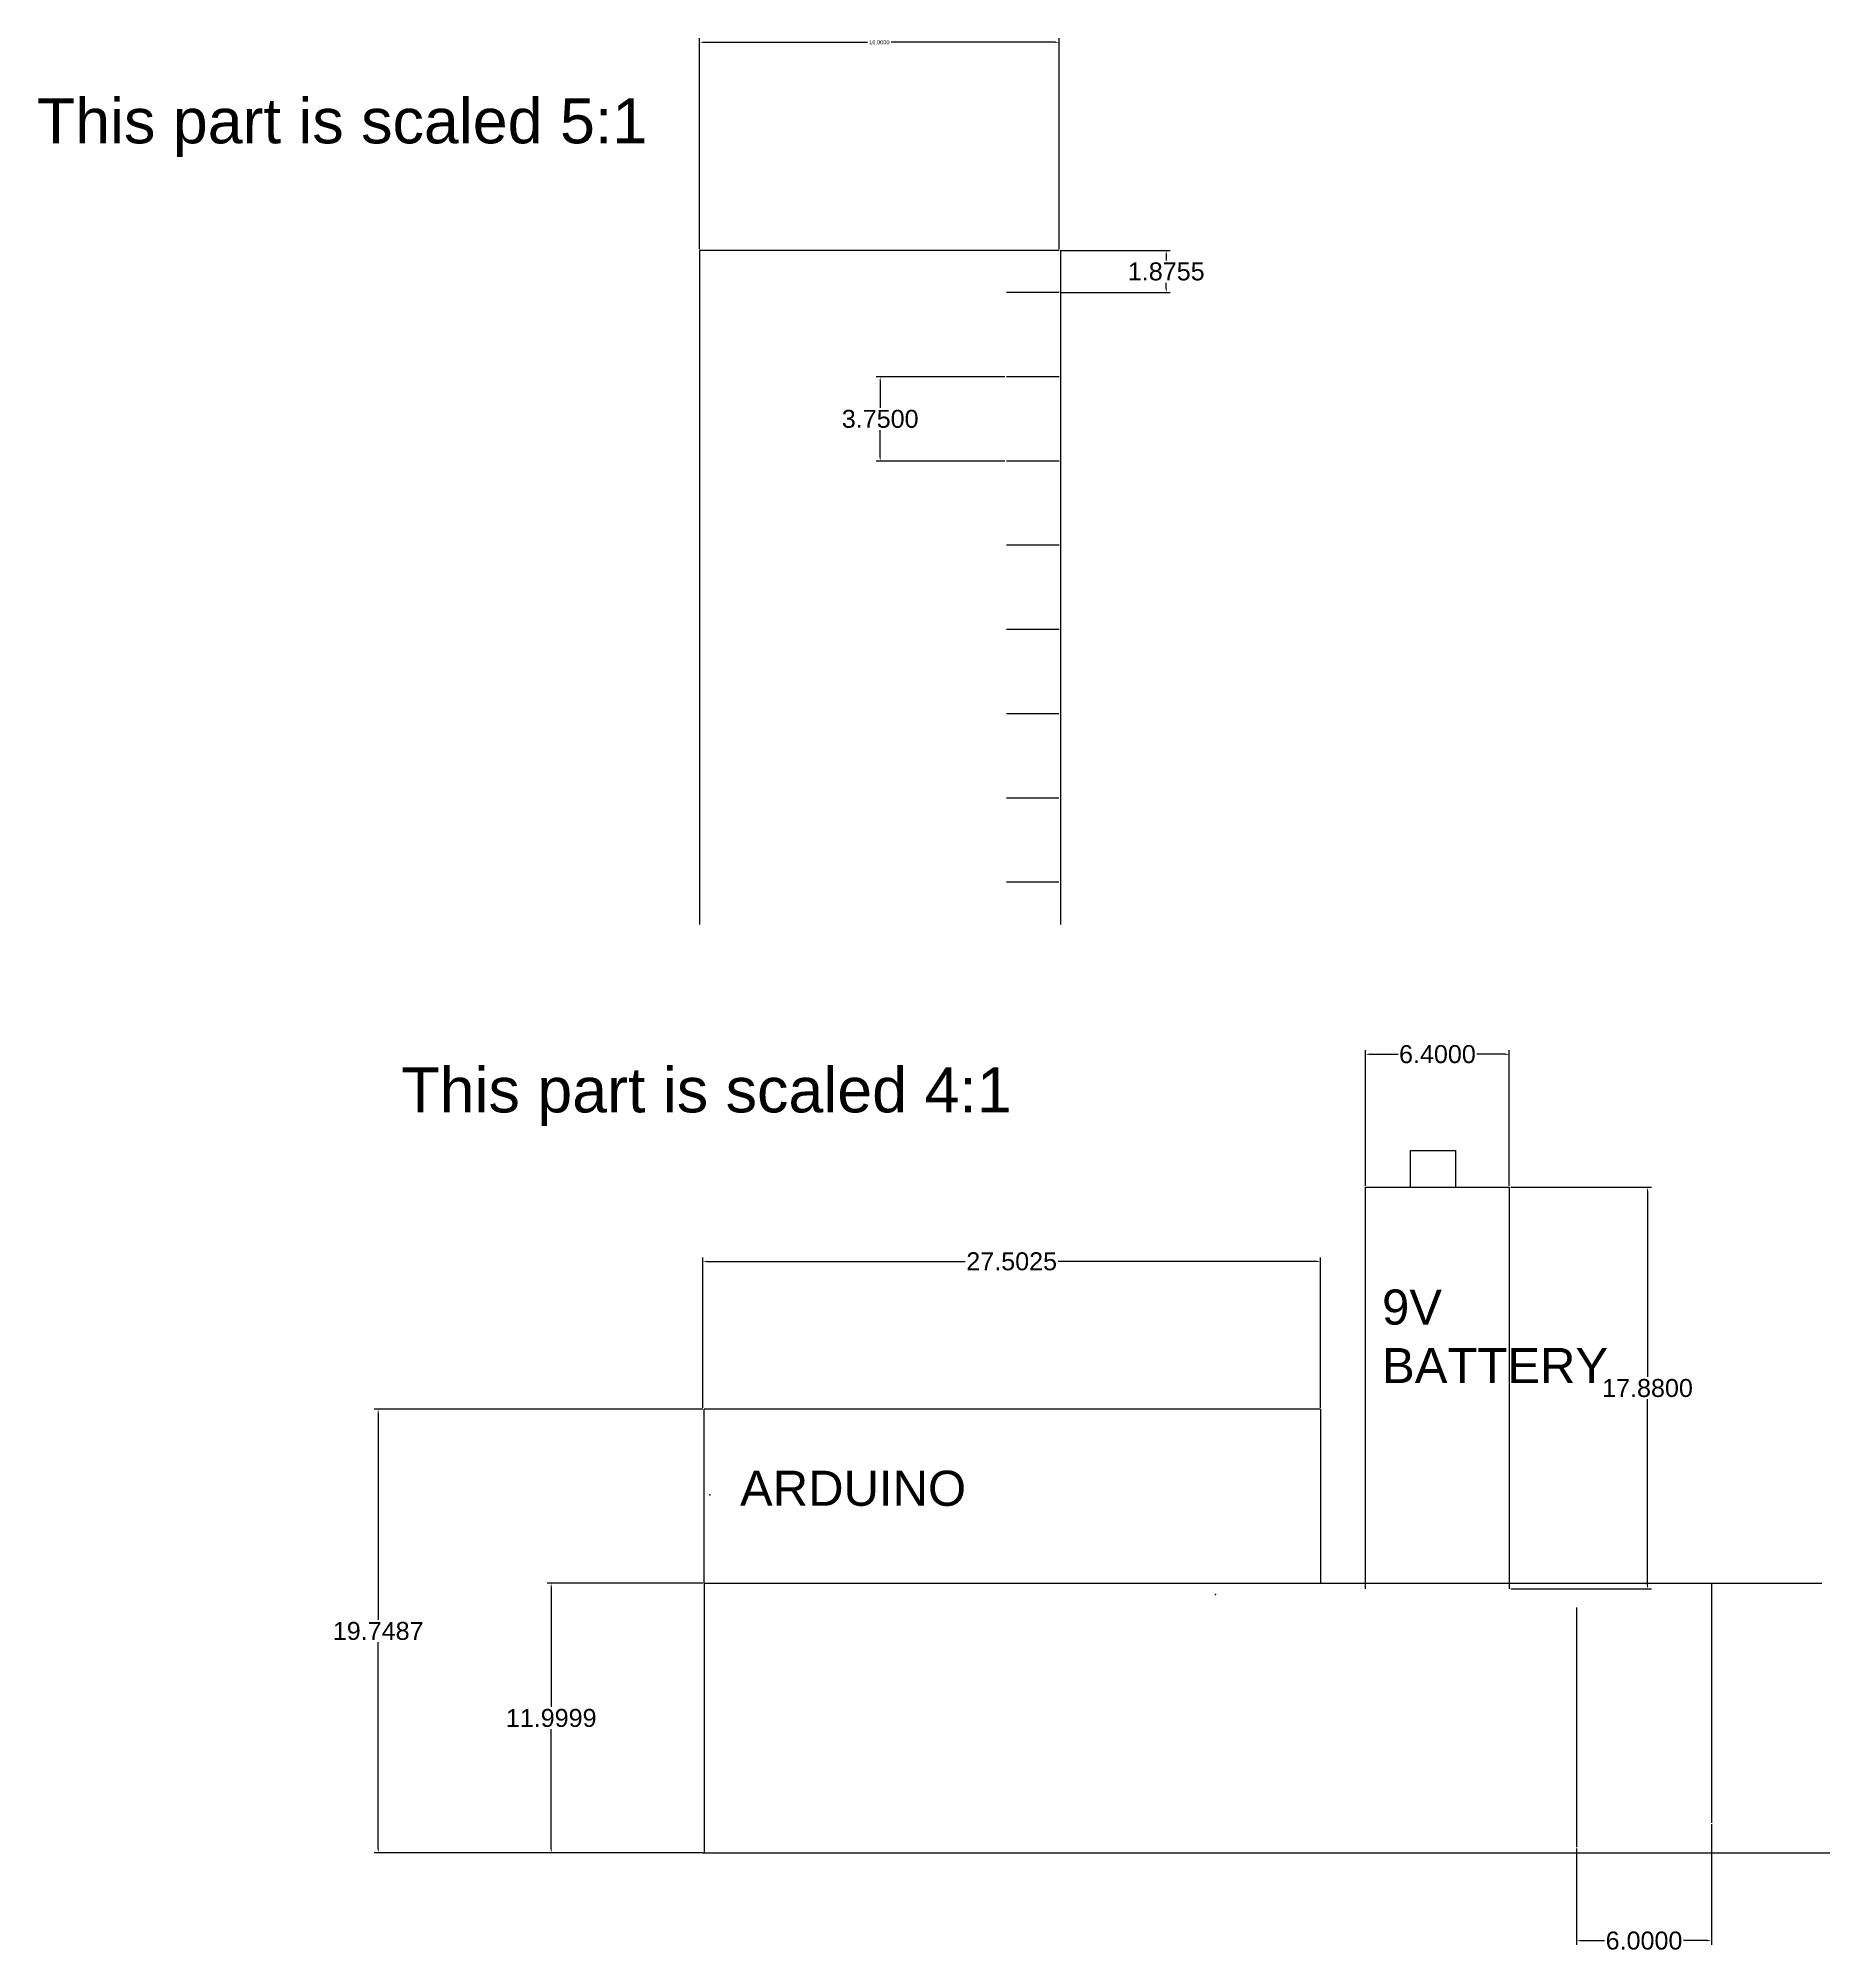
# Model space of a CAD drawing. Header units: centimetres. Extents: x -6 to 154, y -3 to 97.
# Drawn here: x 74.4 to 154.1, y -3 to 82.1 of the extents above; entities that cross this region are included whole.
import ezdxf

# ---------------------------------------------------------------- set-up
doc = ezdxf.new("R2010")
doc.units = ezdxf.units.CM
doc.header["$MEASUREMENT"] = 0
doc.linetypes.add('ACAD_ISO02W100', pattern=[15, 12, -3])
doc.styles.get("Standard").update_dxf_attribs({"font": 'arial.ttf'})
doc.dimstyles.new('Annotative', dxfattribs={"dimscale": 0, "dimtxt": 0.18, "dimasz": 0.18, "dimexe": 0.18, "dimexo": 0.0625, "dimgap": 0.09, "dimtad": 0, "dimtih": 1, "dimtoh": 1, "dimdec": 4, "dimzin": 0, "dimdsep": 46, "dimtxsty": 'Standard', "dimcen": 0.09, "dimadec": 0, "dimazin": 0, "dimtfac": 1, "dimtdec": 4, "dimtofl": 0, "dimtmove": 0, "dimatfit": 3, "dimfxl": 1, "dimtolj": 1, "dimtzin": 0, "dimarcsym": 0})
doc.dimstyles.get("Standard").update_dxf_attribs({"dimtxt": 0.18, "dimasz": 0.18, "dimexe": 0.18, "dimexo": 0.0625, "dimgap": 0.09, "dimtad": 0, "dimtih": 1, "dimtoh": 1, "dimdec": 4, "dimzin": 0, "dimdsep": 46, "dimtxsty": 'Standard', "dimcen": 0.09, "dimadec": 0, "dimazin": 0, "dimtfac": 1, "dimtdec": 4, "dimtofl": 0, "dimtmove": 0, "dimatfit": 3, "dimfxl": 1, "dimtolj": 1, "dimtzin": 0, "dimarcsym": 0})

# ---------------------------------------------------------------- blocks, each defined once
blk = doc.blocks.new('*D36')
at = {"color": 0, "lineweight": -2, "transparency": 16777216}
for p, q in [((148.864, 2.626), (148.864, -2.734)), ((142.864, 1.543), (142.864, -2.734)), ((143.044, -2.554), (144.112, -2.554)), ((148.684, -2.554), (147.615, -2.554))]:
    blk.add_line(p, q, dxfattribs=at)
at = {"color": 0, "transparency": 16777216}
for points in [[(143.044, -2.524), (143.044, -2.584), (142.864, -2.554)], [(148.684, -2.524), (148.684, -2.584), (148.864, -2.554)]]:
    blk.add_solid(points, dxfattribs=at)
at = {"layer": 'Defpoints', "color": 0, "transparency": 16777216}
for p in [(148.864, 2.689), (142.864, 1.606), (148.864, -2.554)]:
    blk.add_point(p, dxfattribs=at)
at = {"color": 0, "transparency": 16777216, "insert": (145.864, -2.554), "char_height": 0.18, "attachment_point": 5}
blk.add_mtext('\\A1;{\\H4.4444x;6.0000}', dxfattribs=at)
blk = doc.blocks.new('*D32')
at = {"color": 0, "lineweight": -2, "transparency": 16777216}
for p, q in [((139.93, 30.984), (146.199, 30.984)), ((146.019, 30.804), (146.019, 22.543)), ((146.019, 13.284), (146.019, 21.546)), ((139.93, 13.104), (146.199, 13.104))]:
    blk.add_line(p, q, dxfattribs=at)
at = {"color": 0, "transparency": 16777216}
for points in [[(145.989, 30.804), (146.049, 30.804), (146.019, 30.984)], [(145.989, 13.284), (146.049, 13.284), (146.019, 13.104)]]:
    blk.add_solid(points, dxfattribs=at)
at = {"layer": 'Defpoints', "color": 0, "transparency": 16777216}
for p in [(139.867, 30.984), (139.867, 13.104), (146.019, 13.104)]:
    blk.add_point(p, dxfattribs=at)
at = {"color": 0, "transparency": 16777216, "insert": (146.019, 22.044), "char_height": 0.18, "attachment_point": 5}
blk.add_mtext('\\A1;{\\H4.4444x;17.8800}', dxfattribs=at)
blk = doc.blocks.new('*D33')
at = {"color": 0, "lineweight": -2, "transparency": 16777216}
for p, q in [((103.965, 21.104), (89.336, 21.104)), ((89.516, 20.924), (89.516, 11.728)), ((89.516, 1.536), (89.516, 10.732)), ((103.965, 1.356), (89.336, 1.356))]:
    blk.add_line(p, q, dxfattribs=at)
at = {"color": 0, "transparency": 16777216}
for points in [[(89.486, 20.924), (89.546, 20.924), (89.516, 21.104)], [(89.486, 1.536), (89.546, 1.536), (89.516, 1.356)]]:
    blk.add_solid(points, dxfattribs=at)
at = {"layer": 'Defpoints', "color": 0, "transparency": 16777216}
for p in [(104.027, 21.104), (89.516, 1.356), (104.027, 1.356)]:
    blk.add_point(p, dxfattribs=at)
at = {"color": 0, "transparency": 16777216, "insert": (89.516, 11.23), "char_height": 0.18, "attachment_point": 5}
blk.add_mtext('\\A1;{\\H4.4444x;19.7487}', dxfattribs=at)
blk = doc.blocks.new('*D34')
at = {"color": 0, "lineweight": -2, "transparency": 16777216}
for p, q in [((103.965, 13.356), (97.037, 13.356)), ((97.217, 13.176), (97.217, 7.854)), ((97.217, 1.536), (97.217, 6.857)), ((103.965, 1.356), (97.037, 1.356))]:
    blk.add_line(p, q, dxfattribs=at)
at = {"color": 0, "transparency": 16777216}
for points in [[(97.187, 13.176), (97.247, 13.176), (97.217, 13.356)], [(97.187, 1.536), (97.247, 1.536), (97.217, 1.356)]]:
    blk.add_solid(points, dxfattribs=at)
at = {"layer": 'Defpoints', "color": 0, "transparency": 16777216}
for p in [(104.027, 13.356), (97.217, 1.356), (104.027, 1.356)]:
    blk.add_point(p, dxfattribs=at)
at = {"color": 0, "transparency": 16777216, "insert": (97.217, 7.356), "char_height": 0.18, "attachment_point": 5}
blk.add_mtext('\\A1;{\\H4.4444x;11.9999}', dxfattribs=at)
blk = doc.blocks.new('*D37')
at = {"color": 0, "linetype": 'ACAD_ISO02W100', "lineweight": -2, "transparency": 16777216}
for p, q in [((103.965, 21.167), (103.965, 27.864)), ((104.145, 27.684), (115.645, 27.684)), ((131.287, 27.684), (119.787, 27.684)), ((131.467, 21.167), (131.467, 27.864))]:
    blk.add_line(p, q, dxfattribs=at)
at = {"color": 0, "linetype": 'ACAD_ISO02W100', "transparency": 16777216}
for points in [[(104.145, 27.714), (104.145, 27.654), (103.965, 27.684)], [(131.287, 27.714), (131.287, 27.654), (131.467, 27.684)]]:
    blk.add_solid(points, dxfattribs=at)
at = {"layer": 'Defpoints', "color": 0, "linetype": 'ACAD_ISO02W100', "transparency": 16777216}
for p in [(103.965, 27.684), (103.965, 21.104), (131.467, 21.104)]:
    blk.add_point(p, dxfattribs=at)
at = {"color": 0, "linetype": 'ACAD_ISO02W100', "transparency": 16777216, "insert": (117.716, 27.684), "char_height": 0.18, "attachment_point": 5}
blk.add_mtext('\\A1;{\\H4.4444x;27.5025}', dxfattribs=at)
blk = doc.blocks.new('*D38')
at = {"color": 0, "linetype": 'ACAD_ISO02W100', "lineweight": -2, "transparency": 16777216}
for p, q in [((133.467, 31.047), (133.467, 37.086)), ((133.647, 36.906), (134.916, 36.906)), ((139.687, 36.906), (138.419, 36.906)), ((139.867, 31.047), (139.867, 37.086))]:
    blk.add_line(p, q, dxfattribs=at)
at = {"color": 0, "linetype": 'ACAD_ISO02W100', "transparency": 16777216}
for points in [[(133.647, 36.936), (133.647, 36.876), (133.467, 36.906)], [(139.687, 36.936), (139.687, 36.876), (139.867, 36.906)]]:
    blk.add_solid(points, dxfattribs=at)
at = {"layer": 'Defpoints', "color": 0, "linetype": 'ACAD_ISO02W100', "transparency": 16777216}
for p in [(139.867, 36.906), (133.467, 30.984), (139.867, 30.984)]:
    blk.add_point(p, dxfattribs=at)
at = {"color": 0, "linetype": 'ACAD_ISO02W100', "transparency": 16777216, "insert": (136.667, 36.906), "char_height": 0.18, "attachment_point": 5}
blk.add_mtext('\\A1;{\\H4.4444x;6.4000}', dxfattribs=at)
blk = doc.blocks.new('*D54')
at = {"color": 0, "lineweight": -2, "transparency": 16777216}
for p, q in [((119.887, 72.689), (124.776, 72.689)), ((124.596, 72.509), (124.596, 72.249)), ((119.886, 70.813), (124.776, 70.813)), ((124.596, 70.993), (124.596, 71.252))]:
    blk.add_line(p, q, dxfattribs=at)
at = {"color": 0, "transparency": 16777216}
for points in [[(124.566, 72.509), (124.626, 72.509), (124.596, 72.689)], [(124.566, 70.993), (124.626, 70.993), (124.596, 70.813)]]:
    blk.add_solid(points, dxfattribs=at)
at = {"layer": 'Defpoints', "color": 0, "transparency": 16777216}
for p in [(119.825, 72.689), (124.596, 72.689), (119.823, 70.813)]:
    blk.add_point(p, dxfattribs=at)
at = {"color": 0, "transparency": 16777216, "insert": (124.596, 71.751), "char_height": 0.18, "attachment_point": 5}
blk.add_mtext('\\A1;{\\H4.4444x;1.8755}', dxfattribs=at)
blk = doc.blocks.new('*D55')
at = {"color": 0, "lineweight": -2, "transparency": 16777216}
for p, q in [((117.417, 67.063), (111.682, 67.063)), ((111.862, 66.883), (111.862, 65.687)), ((111.862, 63.493), (111.862, 64.689)), ((117.417, 63.313), (111.682, 63.313))]:
    blk.add_line(p, q, dxfattribs=at)
at = {"color": 0, "transparency": 16777216}
for points in [[(111.832, 66.883), (111.892, 66.883), (111.862, 67.063)], [(111.832, 63.493), (111.892, 63.493), (111.862, 63.313)]]:
    blk.add_solid(points, dxfattribs=at)
at = {"layer": 'Defpoints', "color": 0, "transparency": 16777216}
for p in [(117.479, 67.063), (111.862, 63.313), (117.479, 63.313)]:
    blk.add_point(p, dxfattribs=at)
at = {"color": 0, "transparency": 16777216, "insert": (111.862, 65.188), "char_height": 0.18, "attachment_point": 5}
blk.add_mtext('\\A1;{\\H4.4444x;3.7500}', dxfattribs=at)
blk = doc.blocks.new('*D56')
at = {"color": 0, "lineweight": -2, "transparency": 16777216}
for p, q in [((103.825, 72.751), (103.825, 82.137)), ((104.005, 81.957), (111.3, 81.957)), ((119.645, 81.957), (112.349, 81.957)), ((119.825, 72.751), (119.825, 82.137))]:
    blk.add_line(p, q, dxfattribs=at)
at = {"color": 0, "transparency": 16777216}
for points in [[(104.005, 81.987), (104.005, 81.927), (103.825, 81.957)], [(119.645, 81.987), (119.645, 81.927), (119.825, 81.957)]]:
    blk.add_solid(points, dxfattribs=at)
at = {"layer": 'Defpoints', "color": 0, "transparency": 16777216}
for p in [(119.825, 81.957), (103.825, 72.689), (119.825, 72.689)]:
    blk.add_point(p, dxfattribs=at)
at = {"color": 0, "transparency": 16777216, "insert": (111.825, 81.957), "char_height": 0.18, "attachment_point": 5}
blk.add_mtext('\\A1;16.0000', dxfattribs=at)

msp = doc.modelspace()

# ---------------------------------------------------------------- linework, layer by layer
for p, q in [((119.82462, 72.68854), (103.82462, 72.68854)), ((103.82462, 72.68854), (103.82462, 42.68854)), ((119.88712, 72.68854), (119.88712, 42.68854)), ((119.82302, 70.81307), (117.47928, 70.81307)), ((119.82302, 67.06308), (117.47928, 67.06308)), ((119.82302, 63.31309), (117.47928, 63.31309)), ((119.82302, 59.56309), (117.47928, 59.56309)), ((119.82143, 55.8131), (117.47768, 55.8131)), ((119.82302, 55.8131), (117.47928, 55.8131)), ((119.82143, 52.06311), (117.47768, 52.06311)), ((119.82143, 48.31312), (117.47768, 48.31312)), ((119.82143, 44.56312), (117.47768, 44.56312)), ((135.46718, 30.98434), (135.46718, 32.62434)), ((135.46718, 32.62434), (137.46718, 32.62434)), ((137.46718, 32.62434), (137.46718, 30.98434)), ((133.46718, 13.10434), (133.46718, 30.98434)), ((133.46718, 30.98434), (139.86718, 30.98434)), ((139.86718, 30.98434), (139.86718, 13.10434)), ((131.46718, 21.10434), (104.02718, 21.10434)), ((104.02718, 13.35554), (104.02718, 1.35567)), ((104.02718, 13.35554), (153.7789, 13.35554)), ((148.86352, 13.35554), (148.86352, 2.68887)), ((142.86352, 12.27234), (142.86352, 1.60567)), ((103.96468, 1.35567), (154.13249, 1.35567))]:
    msp.add_line(p, q)
at = {"linetype": 'ACAD_ISO02W100'}
for p, q in [((104.02718, 13.35554), (104.02718, 21.10434)), ((131.46718, 21.10434), (131.46718, 13.35554))]:
    msp.add_line(p, q, dxfattribs=at)
for p in [(104.27718, 17.29002), (104.27718, 17.29002), (126.79234, 12.85434), (126.79234, 12.85434)]:
    msp.add_point(p)

# ---------------------------------------------------------------- texts
at = {"linetype": 'ACAD_ISO02W100', "char_height": 2, "attachment_point": 1}
for s, width, insert in [('This part is scaled 5:1', 26.1333695, (74.32029, 79.45721)), ('This part is scaled 4:1', 35.4579383, (90.54587, 36.31817))]:
    msp.add_mtext_dynamic_manual_height_columns(s, width=width, gutter_width=5.84254, heights=[0], dxfattribs=dict(at, insert=insert))
at = {"attachment_point": 1}
for s, width, gutter_width, insert, char_height in [('9V \\PBATTERY', 5.0050951, 5.84254, (134.20233, 26.4329), 1.5624), ('ARDUINO', 3.2361522, 1, (105.62359, 18.3678), 1.562497)]:
    msp.add_mtext_dynamic_manual_height_columns(s, width=width, gutter_width=gutter_width, heights=[0], dxfattribs=dict(at, insert=insert, char_height=char_height))

# ---------------------------------------------------------------- dimensions: what is measured, and where the dimension line sits
dim = msp.add_linear_dim(base=(119.82462, 81.95667), p1=(103.82462, 72.68854), p2=(119.82462, 72.68854), dimstyle='Annotative')
dim.commit()
dim.dimension.update_dxf_attribs({"geometry": '*D56', "text_midpoint": (111.82462, 81.95667)})
for base, p1, p2, dimstyle, picture, middle in [((124.59564, 72.68854), (119.82302, 70.81307), (119.82462, 72.68854), 'Standard', '*D54', (124.59564, 71.7508)), ((111.86198, 63.31309), (117.47928, 67.06308), (117.47928, 63.31309), 'Standard', '*D55', (111.86198, 65.18808)), ((146.01897, 13.10434), (139.86718, 30.98434), (139.86718, 13.10434), 'Annotative', '*D32', (146.01897, 22.04434)), ((89.51557, 1.35567), (104.02718, 21.10434), (104.02718, 1.35567), 'Annotative', '*D33', (89.51557, 11.23)), ((97.21667, 1.35567), (104.02718, 13.35554), (104.02718, 1.35567), 'Annotative', '*D34', (97.21667, 7.3556))]:
    dim = msp.add_linear_dim(base=base, p1=p1, p2=p2, angle=90, text='{\\H4.4444x;<>}', dimstyle=dimstyle)
    dim.commit()
    dim.dimension.update_dxf_attribs({"geometry": picture, "text_midpoint": middle})
at = {"linetype": 'ACAD_ISO02W100'}
for base, p1, p2, picture, middle in [((139.86718, 36.90551), (133.46718, 30.98434), (139.86718, 30.98434), '*D38', (136.66718, 36.90551)), ((103.96468, 27.68415), (131.46718, 21.10434), (103.96468, 21.10434), '*D37', (117.71593, 27.68415))]:
    dim = msp.add_linear_dim(base=base, p1=p1, p2=p2, text='{\\H4.4444x;<>}', dimstyle='Annotative', dxfattribs=at)
    dim.commit()
    dim.dimension.update_dxf_attribs({"geometry": picture, "text_midpoint": middle})
dim = msp.add_linear_dim(base=(148.86352, -2.55372), p1=(142.86352, 1.60567), p2=(148.86352, 2.68887), text='{\\H4.4444x;<>}', dimstyle='Annotative')
dim.commit()
dim.dimension.update_dxf_attribs({"geometry": '*D36', "text_midpoint": (145.86352, -2.55372)})

doc.saveas('drawing.dxf')
